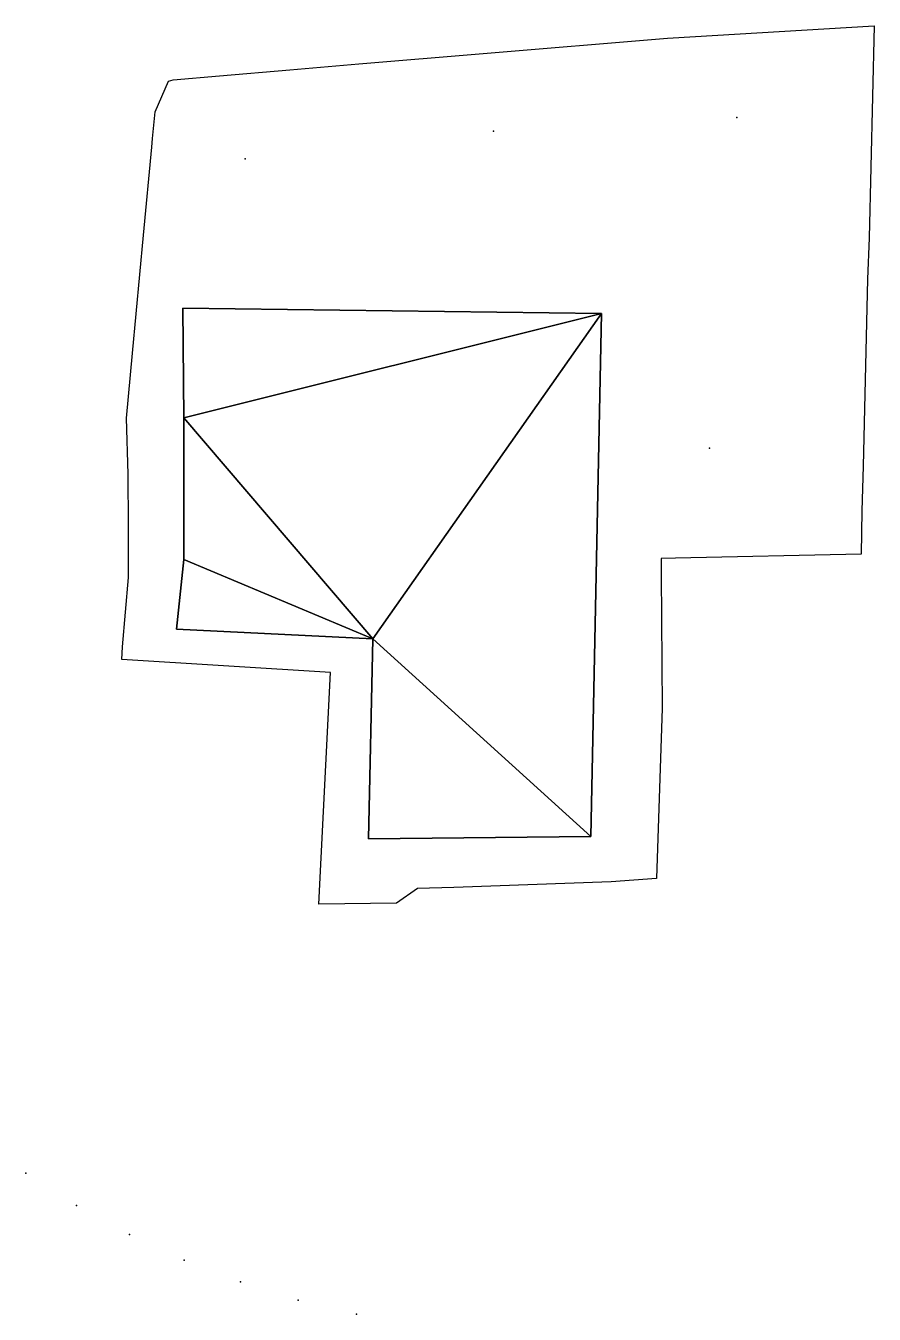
# Model space of a CAD drawing. Extents: x -182 to 224, y -126 to 495.
# Drawn here: x -181.8 to 2.9, y 34.6 to 314.9 of the extents above; entities that cross this region are included whole.
import ezdxf

# ---------------------------------------------------------------- set-up
doc = ezdxf.new("R2010")
doc.units = 0
doc.header["$LTSCALE"] = 1000
for name, color, linetype in [('BOUNDARY', 7, 'CONTINUOUS'), ('CONTEXT', 7, 'CONTINUOUS'), ('FOOTPRINT$T1', 7, 'CONTINUOUS'), ('FOOTPRINT$T2', 7, 'CONTINUOUS'), ('VIEW', 7, 'CONTINUOUS')]:
    doc.layers.add(name, color=color, linetype=linetype)

msp = doc.modelspace()

# ---------------------------------------------------------------- linework, layer by layer
at = {"layer": 'BOUNDARY'}
msp.add_lwpolyline([(-158.52, 243.7), (-156.13, 269.38), (-154.34, 288.5), (-154.18, 290.4), (-153.64, 296.24), (-150.72, 302.91), (-149.72, 303.17), (-139.64, 304.05), (-124.34, 305.35), (-109.3, 306.66), (-82.22, 308.93), (-42.1, 312.25), (2.87, 314.95), (1.78, 268.79), (1.39, 259.79), (0.45, 219.13), (0.21, 209.43), (0, 200), (-40.4, 199.1), (-43.48, 199.05), (-43.47, 195.6), (-43.28, 166.45), (-44.5, 129.4), (-54.39, 128.68), (-88.62, 127.44), (-96.51, 127.19), (-101.13, 124.05), (-118.03, 123.81), (-115.48, 174.19), (-160.9, 177.05), (-160.73, 179.77), (-159.41, 194.88), (-159.42, 206.19), (-159.47, 217.34), (-159.84, 229.59)], close=True, dxfattribs=at)
at = {"layer": 'FOOTPRINT$T1'}
msp.add_point((-33, 223), dxfattribs=at)
at = {"layer": 'FOOTPRINT$T2'}
for p in [(-27, 295), (-80, 292), (-134, 286)]:
    msp.add_point(p, dxfattribs=at)
at = {"layer": 'VIEW'}
for p in [(-181.78, 65.3), (-170.72, 58.23), (-159.21, 51.9), (-147.31, 46.35), (-135.06, 41.6), (-122.53, 37.67), (-109.77, 34.57)]:
    msp.add_point(p, dxfattribs=at)

# ---------------------------------------------------------------- meshes
at = {"layer": 'CONTEXT'}
mesh = msp.add_polyface(dxfattribs=at)
corners = [(-147.61, 253.5), (-147.37, 229.66), (-147.37, 198.81), (-149.01, 183.62), (-106.24, 181.51), (-107.17, 138.04), (-58.79, 138.5), (-56.45, 252.33), (-147.61, 253.5, 20), (-147.37, 229.66, 20), (-147.37, 198.81, 20), (-149.01, 183.62, 20), (-106.24, 181.51, 20), (-107.17, 138.04, 20), (-58.79, 138.5, 20), (-56.45, 252.33, 20), (-147.61, 253.5), (-147.61, 253.5, 20), (-147.37, 229.66), (-147.37, 229.66, 20), (-147.37, 198.81), (-147.37, 198.81, 20), (-147.37, 198.81), (-147.37, 198.81, 20), (-149.01, 183.62), (-149.01, 183.62, 20), (-149.01, 183.62), (-149.01, 183.62, 20), (-106.24, 181.51), (-106.24, 181.51, 20), (-106.24, 181.51), (-106.24, 181.51, 20), (-107.17, 138.04), (-107.17, 138.04, 20), (-107.17, 138.04), (-107.17, 138.04, 20), (-58.79, 138.5), (-58.79, 138.5, 20), (-58.79, 138.5), (-58.79, 138.5, 20), (-56.45, 252.33), (-56.45, 252.33, 20), (-56.45, 252.33), (-56.45, 252.33, 20), (-147.61, 253.5), (-147.61, 253.5, 20)]
mesh.append_faces([[corners[k] for k in face] for face in [(4, 3, 2, 2), (7, 1, 0, 0), (1, 4, 2, 2), (4, 6, 5, 5), (1, 7, 4, 4), (6, 4, 7, 7), (12, 10, 11, 11), (15, 8, 9, 9), (9, 10, 12, 12), (12, 13, 14, 14), (9, 12, 15, 15), (14, 15, 12, 12), (17, 16, 18, 19), (20, 21, 19, 18), (23, 22, 24, 25), (27, 26, 28, 29), (31, 30, 32, 33), (35, 34, 36, 37), (39, 38, 40, 41), (43, 42, 44, 45)]])

doc.saveas('drawing.dxf')
